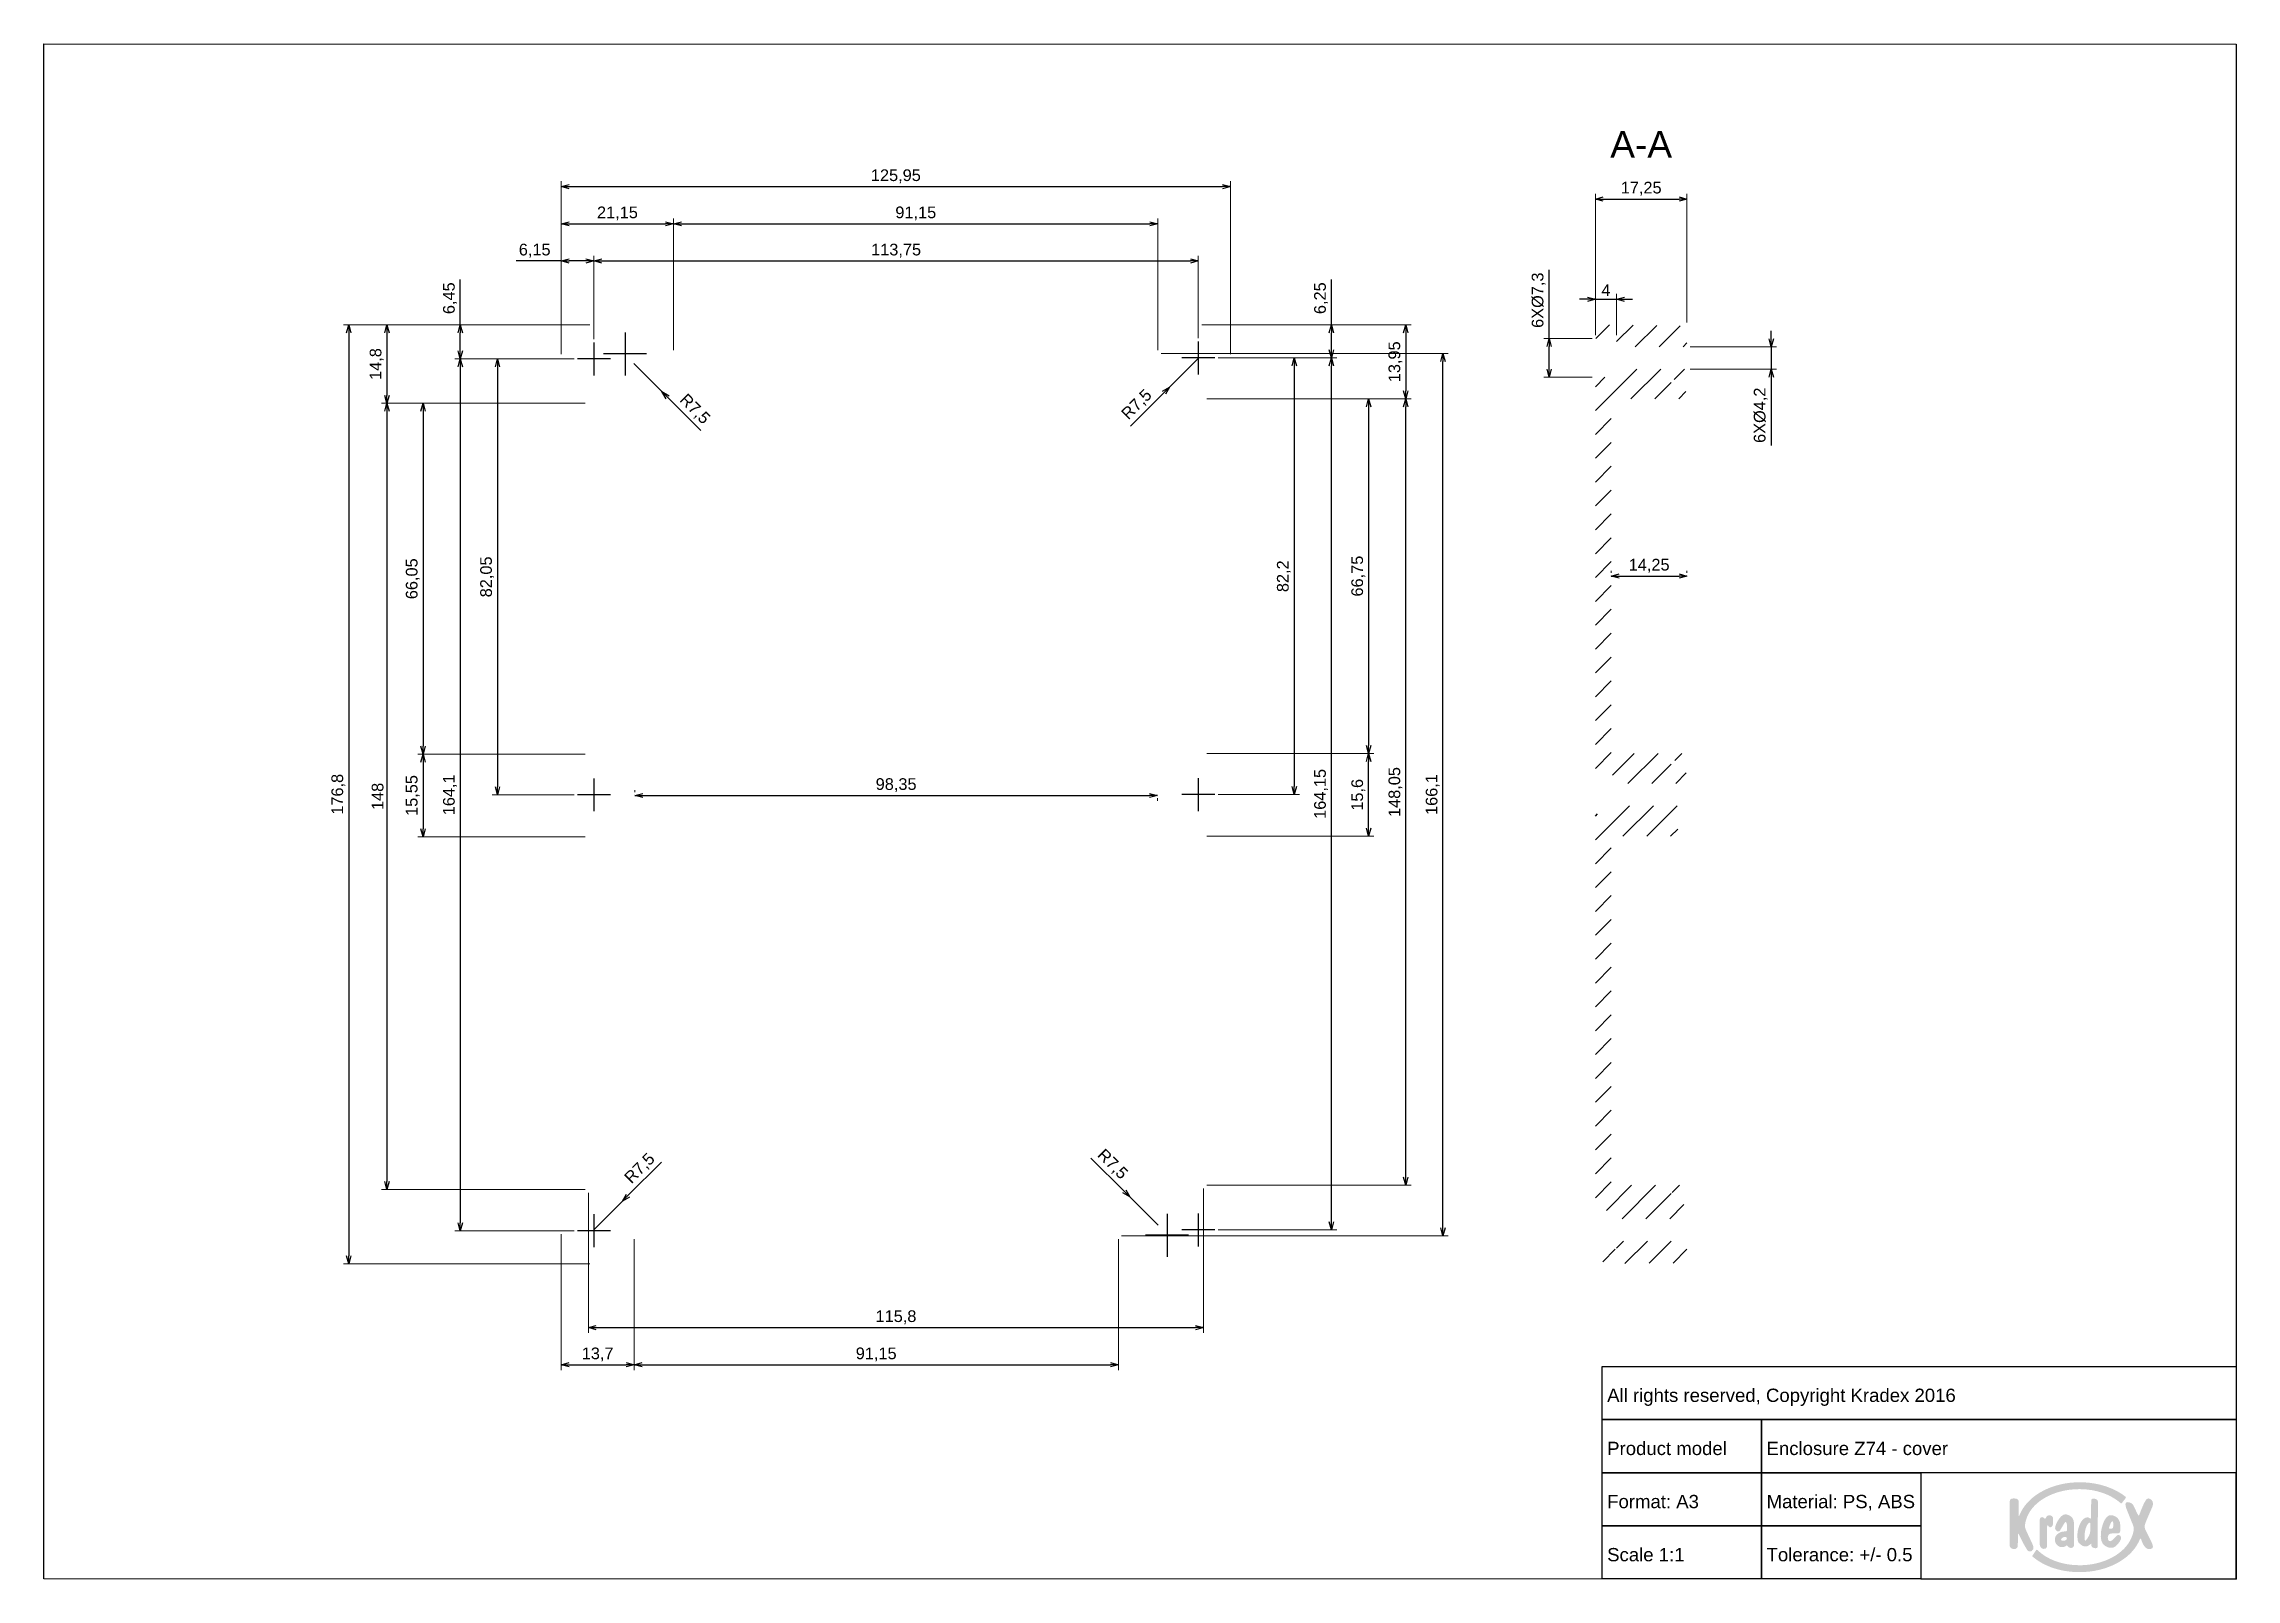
# Paper-space layout 'Cover' of a CAD drawing. Header units: millimetres. Extents: x 0 to 413, y 0 to 289.
import ezdxf

# ---------------------------------------------------------------- set-up
doc = ezdxf.new("R2010")
doc.units = ezdxf.units.MM
doc.linetypes.add('ACAD_ISO10W100', pattern=[18, 12, -3, 0, -3])
for name, color, linetype, lineweight in [('MD_Annotation', 7, 'Continuous', 25), ('MD_Axes', 7, 'ACAD_ISO10W100', 25), ('MD_Hatching', 7, 'Continuous', 25)]:
    doc.layers.add(name, color=color, linetype=linetype, lineweight=lineweight)
doc.layers.add('Tabelka', color=7, linetype='Continuous')
doc.styles.get("Standard").update_dxf_attribs({"font": 'arial.ttf'})
doc.dimstyles.new('ISO-25', dxfattribs={"dimtxt": 2.2, "dimasz": 1.5, "dimexe": 1, "dimexo": 0.625, "dimtad": 1, "dimrnd": 0.05, "dimtxsty": 'Standard', "dimblk": 'OPEN30', "dimcen": 2.5, "dimadec": 0, "dimazin": 0, "dimtfac": 1, "dimtmove": 0, "dimatfit": 3, "dimfxl": 0, "dimlwe": 18, "dimarcsym": 0})

psp = doc.layouts.new('Cover')

# ---------------------------------------------------------------- texts
at = {"insert": (293.5281994172371, 40.47676566576843), "char_height": 2.5, "attachment_point": 1}
psp.add_mtext_dynamic_manual_height_columns('\\P All rights reserved, Copyright Kradex 2016', width=119.9999995773414, gutter_width=12.5, heights=[0], dxfattribs=at)
at = {"layer": 'MD_Annotation', "color": 7, "insert": (300.8960490251657, 268.0335672388956), "char_height": 5, "width": 14.1643929058663, "attachment_point": 8}
psp.add_mtext('A-A', dxfattribs=at)
at = {"layer": 'Tabelka', "char_height": 2.5, "attachment_point": 1}
for s, width, heights, insert in [('{\\W7.7293;  }\\P Product model', 30, [9.962163699506714], (293.5281996285664, 30.47676547402159)), ('\\P Enclosure Z74 - cover ', 90, [7.411891768985903], (323.5281996285664, 30.47676554106562)), ('\\P Format: A3', 30, [0], (293.5281992059079, 20.47676554106562)), ('\\P Material: PS, ABS', 29.99999957734144, [0], (323.5281996285664, 20.47676554106562)), ('\\P Scale 1:1', 29.99999978867072, [0], (293.5281992059079, 10.47676567515367)), ('\\P Tolerance: +/- 0.5', 29.99999978867072, [0], (323.5281992059079, 10.47676560810964))]:
    psp.add_mtext_dynamic_manual_height_columns(s, width=width, gutter_width=12.5, heights=heights, dxfattribs=dict(at, insert=insert))

# ---------------------------------------------------------------- blocks, each defined once
blk = doc.blocks.new('_Open30')
at = {"color": 0, "linetype": 'ByBlock', "lineweight": -2}
for p, q in [((-1, 0.26794919), (0, 0)), ((0, 0), (-1, -0.26794919)), ((0, 0), (-1, 0))]:
    blk.add_line(p, q, dxfattribs=at)
blk = doc.blocks.new('*D17')
at = {"layer": 'Defpoints', "color": 0}
for p in [(223.597646824712, 262.5861686000072), (97.64764682471129, 230.3930125557628), (223.597646824712, 230.3930125557628)]:
    blk.add_point(p, dxfattribs=at)
at = {"layer": 'MD_Annotation', "color": 0, "lineweight": 18}
for p, q in [((97.64764682471129, 231.0180125557628), (97.64764682471129, 263.5861686000072)), ((223.597646824712, 231.0180125557628), (223.597646824712, 263.5861686000072))]:
    blk.add_line(p, q, dxfattribs=at)
at = {"layer": 'MD_Annotation', "color": 0, "lineweight": -2}
blk.add_line((99.14764682471129, 262.5861686000072), (222.097646824712, 262.5861686000072), dxfattribs=at)
at = {"layer": 'MD_Annotation', "color": 0, "lineweight": -2, "xscale": 1.5, "yscale": 1.5, "zscale": 1.5, "rotation": 180}
blk.add_blockref('_Open30', (97.64764682471129, 262.5861686000072), dxfattribs=at)
at = {"layer": 'MD_Annotation', "color": 0, "lineweight": -2, "xscale": 1.5, "yscale": 1.5, "zscale": 1.5}
blk.add_blockref('_Open30', (223.597646824712, 262.5861686000072), dxfattribs=at)
at = {"layer": 'MD_Annotation', "color": 0, "insert": (160.6226468247117, 264.5332695549868), "char_height": 2.2, "attachment_point": 5}
blk.add_mtext('125,95', dxfattribs=at)
blk = doc.blocks.new('*D18')
at = {"layer": 'Defpoints', "color": 0}
for p in [(103.647646824712, 236.5837108386438), (57.64764682471127, 59.80079150410452), (103.6476468247113, 59.80079150410451)]:
    blk.add_point(p, dxfattribs=at)
at = {"layer": 'MD_Annotation', "color": 0, "lineweight": 18}
for p, q in [((103.022646824712, 236.5837108386438), (56.64764682471131, 236.5837108386438)), ((103.0226468247113, 59.80079150410451), (56.64764682471127, 59.80079150410452))]:
    blk.add_line(p, q, dxfattribs=at)
at = {"layer": 'MD_Annotation', "color": 0, "lineweight": -2}
blk.add_line((57.64764682471131, 235.0837108386438), (57.64764682471127, 61.30079150410452), dxfattribs=at)
at = {"layer": 'MD_Annotation', "color": 0, "lineweight": -2, "xscale": 1.5, "yscale": 1.5, "zscale": 1.5}
for p, rotation in [((57.64764682471131, 236.5837108386438), 90), ((57.64764682471127, 59.80079150410452), 270)]:
    blk.add_blockref('_Open30', p, dxfattribs=dict(at, rotation=rotation))
at = {"layer": 'MD_Annotation', "color": 0, "insert": (55.70054586973173, 148.1922511713742), "char_height": 2.2, "attachment_point": 5, "rotation": 90}
blk.add_mtext('176,8', dxfattribs=at)
blk = doc.blocks.new('*D19')
at = {"layer": 'Defpoints', "color": 0}
for p in [(309.5210490251657, 260.2466372186062), (309.5210490251657, 236.3934669751177), (292.2710490251657, 234.9934669751163)]:
    blk.add_point(p, dxfattribs=at)
at = {"layer": 'MD_Annotation', "color": 0, "lineweight": 18}
for p, q in [((292.2710490251657, 235.6184669751163), (292.2710490251657, 261.2466372186062)), ((309.5210490251657, 237.0184669751177), (309.5210490251657, 261.2466372186062))]:
    blk.add_line(p, q, dxfattribs=at)
at = {"layer": 'MD_Annotation', "color": 0, "lineweight": -2}
blk.add_line((293.7710490251657, 260.2466372186062), (308.0210490251657, 260.2466372186062), dxfattribs=at)
at = {"layer": 'MD_Annotation', "color": 0, "lineweight": -2, "xscale": 1.5, "yscale": 1.5, "zscale": 1.5, "rotation": 180}
blk.add_blockref('_Open30', (292.2710490251657, 260.2466372186062), dxfattribs=at)
at = {"layer": 'MD_Annotation', "color": 0, "lineweight": -2, "xscale": 1.5, "yscale": 1.5, "zscale": 1.5}
blk.add_blockref('_Open30', (309.5210490251657, 260.2466372186062), dxfattribs=at)
at = {"layer": 'MD_Annotation', "color": 0, "insert": (300.8960490251657, 262.1937381735858), "char_height": 2.2, "attachment_point": 5}
blk.add_mtext('17,25', dxfattribs=at)
blk = doc.blocks.new('*D20')
at = {"layer": 'Defpoints', "color": 0}
for p in [(103.7976468247109, 248.5861686000072), (103.7976468247109, 233.2434669751157), (97.64764682471129, 230.3930125557628)]:
    blk.add_point(p, dxfattribs=at)
at = {"layer": 'MD_Annotation', "color": 0, "lineweight": -2}
for p, q in [((97.64764682471129, 248.5861686000072), (89.15453631993638, 248.5861686000072)), ((102.2976468247109, 248.5861686000072), (99.14764682471129, 248.5861686000072))]:
    blk.add_line(p, q, dxfattribs=at)
at = {"layer": 'MD_Annotation', "color": 0, "lineweight": 18}
for p, q in [((97.64764682471129, 231.0180125557628), (97.64764682471129, 249.5861686000072)), ((103.7976468247109, 233.8684669751157), (103.7976468247109, 249.5861686000072))]:
    blk.add_line(p, q, dxfattribs=at)
at = {"layer": 'MD_Annotation', "color": 0, "lineweight": -2, "xscale": 1.5, "yscale": 1.5, "zscale": 1.5, "rotation": 180}
blk.add_blockref('_Open30', (97.64764682471129, 248.5861686000072), dxfattribs=at)
at = {"layer": 'MD_Annotation', "color": 0, "lineweight": -2, "xscale": 1.5, "yscale": 1.5, "zscale": 1.5}
blk.add_blockref('_Open30', (103.7976468247109, 248.5861686000072), dxfattribs=at)
at = {"layer": 'MD_Annotation', "color": 0, "insert": (92.65109157232384, 250.5332695549868), "char_height": 2.2, "attachment_point": 5}
blk.add_mtext('6,15', dxfattribs=at)
blk = doc.blocks.new('*D21')
at = {"layer": 'Defpoints', "color": 0}
for p in [(217.54764682471, 248.5861686000072), (103.7976468247109, 233.2434669751157), (217.54764682471, 233.4434669751146)]:
    blk.add_point(p, dxfattribs=at)
at = {"layer": 'MD_Annotation', "color": 0, "lineweight": 18}
for p, q in [((103.7976468247109, 233.8684669751157), (103.7976468247109, 249.5861686000072)), ((217.54764682471, 234.0684669751146), (217.54764682471, 249.5861686000072))]:
    blk.add_line(p, q, dxfattribs=at)
at = {"layer": 'MD_Annotation', "color": 0, "lineweight": -2}
blk.add_line((105.2976468247109, 248.5861686000072), (216.04764682471, 248.5861686000072), dxfattribs=at)
at = {"layer": 'MD_Annotation', "color": 0, "lineweight": -2, "xscale": 1.5, "yscale": 1.5, "zscale": 1.5, "rotation": 180}
blk.add_blockref('_Open30', (103.7976468247109, 248.5861686000072), dxfattribs=at)
at = {"layer": 'MD_Annotation', "color": 0, "lineweight": -2, "xscale": 1.5, "yscale": 1.5, "zscale": 1.5}
blk.add_blockref('_Open30', (217.54764682471, 248.5861686000072), dxfattribs=at)
at = {"layer": 'MD_Annotation', "color": 0, "insert": (160.6726468247105, 250.5332695549868), "char_height": 2.2, "attachment_point": 5}
blk.add_mtext('113,75', dxfattribs=at)
blk = doc.blocks.new('*D22')
at = {"layer": 'Defpoints', "color": 0}
for p in [(103.6476468247113, 236.5837108386433), (78.64764682471129, 230.1434669751171), (100.6976468247124, 230.1434669751171)]:
    blk.add_point(p, dxfattribs=at)
at = {"layer": 'MD_Annotation', "color": 0, "lineweight": -2}
for p, q in [((78.64764682471129, 236.5837108386433), (78.64764682471129, 245.0768213434182)), ((78.64764682471129, 231.6434669751171), (78.64764682471129, 235.0837108386433))]:
    blk.add_line(p, q, dxfattribs=at)
at = {"layer": 'MD_Annotation', "color": 0, "lineweight": 18}
for p, q in [((103.0226468247113, 236.5837108386433), (77.64764682471129, 236.5837108386433)), ((100.0726468247124, 230.1434669751171), (77.64764682471129, 230.1434669751171))]:
    blk.add_line(p, q, dxfattribs=at)
at = {"layer": 'MD_Annotation', "color": 0, "lineweight": -2, "xscale": 1.5, "yscale": 1.5, "zscale": 1.5}
for p, rotation in [((78.64764682471129, 236.5837108386433), 90), ((78.64764682471129, 230.1434669751171), 270)]:
    blk.add_blockref('_Open30', p, dxfattribs=dict(at, rotation=rotation))
at = {"layer": 'MD_Annotation', "color": 0, "insert": (76.70054586973171, 241.5802660910308), "char_height": 2.2, "attachment_point": 5, "rotation": 90}
blk.add_mtext('6,45', dxfattribs=at)
blk = doc.blocks.new('*D23')
at = {"layer": 'Defpoints', "color": 0}
for p in [(100.6976468247124, 230.1434669751171), (85.64764682471127, 148.093466975116), (100.6976468247115, 148.093466975116)]:
    blk.add_point(p, dxfattribs=at)
at = {"layer": 'MD_Annotation', "color": 0, "lineweight": 18}
for p, q in [((100.0726468247124, 230.1434669751171), (84.6476468247113, 230.1434669751171)), ((100.0726468247115, 148.093466975116), (84.64764682471127, 148.093466975116))]:
    blk.add_line(p, q, dxfattribs=at)
at = {"layer": 'MD_Annotation', "color": 0, "lineweight": -2}
blk.add_line((85.6476468247113, 228.6434669751171), (85.64764682471127, 149.593466975116), dxfattribs=at)
at = {"layer": 'MD_Annotation', "color": 0, "lineweight": -2, "xscale": 1.5, "yscale": 1.5, "zscale": 1.5}
for p, rotation in [((85.6476468247113, 230.1434669751171), 90), ((85.64764682471127, 148.093466975116), 270)]:
    blk.add_blockref('_Open30', p, dxfattribs=dict(at, rotation=rotation))
at = {"layer": 'MD_Annotation', "color": 0, "insert": (83.70054586973173, 189.1184669751166), "char_height": 2.2, "attachment_point": 5, "rotation": 90}
blk.add_mtext('82,05', dxfattribs=at)
blk = doc.blocks.new('*D24')
at = {"layer": 'Defpoints', "color": 0}
for p in [(100.6976468247124, 230.1434669751171), (78.64764682471127, 66.0434669751168), (100.6976468247115, 66.04346697511679)]:
    blk.add_point(p, dxfattribs=at)
at = {"layer": 'MD_Annotation', "color": 0, "lineweight": 18}
for p, q in [((100.0726468247124, 230.1434669751171), (77.64764682471132, 230.1434669751171)), ((100.0726468247115, 66.04346697511679), (77.64764682471127, 66.0434669751168))]:
    blk.add_line(p, q, dxfattribs=at)
at = {"layer": 'MD_Annotation', "color": 0, "lineweight": -2}
blk.add_line((78.64764682471132, 228.6434669751171), (78.64764682471127, 67.5434669751168), dxfattribs=at)
at = {"layer": 'MD_Annotation', "color": 0, "lineweight": -2, "xscale": 1.5, "yscale": 1.5, "zscale": 1.5}
for p, rotation in [((78.64764682471132, 230.1434669751171), 90), ((78.64764682471127, 66.0434669751168), 270)]:
    blk.add_blockref('_Open30', p, dxfattribs=dict(at, rotation=rotation))
at = {"layer": 'MD_Annotation', "color": 0, "insert": (76.70054586973174, 148.093466975117), "char_height": 2.2, "attachment_point": 5, "rotation": 90}
blk.add_mtext('164,1', dxfattribs=at)
blk = doc.blocks.new('*D25')
at = {"layer": 'Defpoints', "color": 0}
for p in [(220.6476468247104, 230.3434669751161), (220.6476468247104, 148.1434669751171), (235.5976468247121, 148.1434669751171)]:
    blk.add_point(p, dxfattribs=at)
at = {"layer": 'MD_Annotation', "color": 0, "lineweight": 18}
for p, q in [((221.2726468247104, 230.3434669751161), (236.5976468247121, 230.3434669751161)), ((221.2726468247104, 148.1434669751171), (236.5976468247121, 148.1434669751171))]:
    blk.add_line(p, q, dxfattribs=at)
at = {"layer": 'MD_Annotation', "color": 0, "lineweight": -2}
blk.add_line((235.5976468247121, 228.8434669751161), (235.5976468247121, 149.6434669751171), dxfattribs=at)
at = {"layer": 'MD_Annotation', "color": 0, "lineweight": -2, "xscale": 1.5, "yscale": 1.5, "zscale": 1.5}
for p, rotation in [((235.5976468247121, 230.3434669751161), 90), ((235.5976468247121, 148.1434669751171), 270)]:
    blk.add_blockref('_Open30', p, dxfattribs=dict(at, rotation=rotation))
at = {"layer": 'MD_Annotation', "color": 0, "insert": (233.6505458697325, 189.2434669751166), "char_height": 2.2, "attachment_point": 5, "rotation": 90}
blk.add_mtext('82,2', dxfattribs=at)
blk = doc.blocks.new('*D26')
at = {"layer": 'Defpoints', "color": 0}
for p in [(220.6476468247104, 230.3434669751161), (242.597646824712, 230.3434669751161), (220.6476468247104, 66.19346697511642)]:
    blk.add_point(p, dxfattribs=at)
at = {"layer": 'MD_Annotation', "color": 0, "lineweight": 18}
for p, q in [((221.2726468247104, 230.3434669751161), (243.597646824712, 230.3434669751161)), ((221.2726468247104, 66.19346697511642), (243.597646824712, 66.19346697511641))]:
    blk.add_line(p, q, dxfattribs=at)
at = {"layer": 'MD_Annotation', "color": 0, "lineweight": -2}
blk.add_line((242.597646824712, 67.69346697511641), (242.597646824712, 228.8434669751161), dxfattribs=at)
at = {"layer": 'MD_Annotation', "color": 0, "lineweight": -2, "xscale": 1.5, "yscale": 1.5, "zscale": 1.5}
for p, rotation in [((242.597646824712, 230.3434669751161), 90), ((242.597646824712, 66.19346697511641), 270)]:
    blk.add_blockref('_Open30', p, dxfattribs=dict(at, rotation=rotation))
at = {"layer": 'MD_Annotation', "color": 0, "insert": (240.6505458697324, 148.2684669751163), "char_height": 2.2, "attachment_point": 5, "rotation": 90}
blk.add_mtext('164,15', dxfattribs=at)
blk = doc.blocks.new('*D27')
at = {"layer": 'Defpoints', "color": 0}
for p in [(217.597646824712, 236.5861686000073), (220.6476468247104, 230.3434669751161), (242.597646824712, 230.3434669751161)]:
    blk.add_point(p, dxfattribs=at)
at = {"layer": 'MD_Annotation', "color": 0, "lineweight": -2}
for p, q in [((242.597646824712, 236.5861686000073), (242.597646824712, 245.0792791047822)), ((242.597646824712, 231.8434669751161), (242.597646824712, 235.0861686000073))]:
    blk.add_line(p, q, dxfattribs=at)
at = {"layer": 'MD_Annotation', "color": 0, "lineweight": 18}
for p, q in [((218.222646824712, 236.5861686000073), (243.597646824712, 236.5861686000073)), ((221.2726468247104, 230.3434669751161), (243.597646824712, 230.3434669751161))]:
    blk.add_line(p, q, dxfattribs=at)
at = {"layer": 'MD_Annotation', "color": 0, "lineweight": -2, "xscale": 1.5, "yscale": 1.5, "zscale": 1.5}
for p, rotation in [((242.597646824712, 236.5861686000073), 90), ((242.597646824712, 230.3434669751161), 270)]:
    blk.add_blockref('_Open30', p, dxfattribs=dict(at, rotation=rotation))
at = {"layer": 'MD_Annotation', "color": 0, "insert": (240.6505458697325, 241.5827238523948), "char_height": 2.2, "attachment_point": 5, "rotation": 90}
blk.add_mtext('6,25', dxfattribs=at)
blk = doc.blocks.new('*D28')
at = {"layer": 'Defpoints', "color": 0}
for p in [(283.579782085948, 233.9934669751162), (292.2710490251657, 233.9934669751162), (292.2710490251657, 226.693466975117)]:
    blk.add_point(p, dxfattribs=at)
at = {"layer": 'MD_Annotation', "color": 0, "lineweight": -2}
for p, q in [((283.579782085948, 233.9934669751162), (283.579782085948, 246.910588393943)), ((283.579782085948, 228.193466975117), (283.579782085948, 232.4934669751162))]:
    blk.add_line(p, q, dxfattribs=at)
at = {"layer": 'MD_Annotation', "color": 0, "lineweight": 18}
for p, q in [((291.6460490251657, 233.9934669751162), (282.579782085948, 233.9934669751162)), ((291.6460490251657, 226.693466975117), (282.579782085948, 226.693466975117))]:
    blk.add_line(p, q, dxfattribs=at)
at = {"layer": 'MD_Annotation', "color": 0, "lineweight": -2, "xscale": 1.5, "yscale": 1.5, "zscale": 1.5}
for p, rotation in [((283.579782085948, 233.9934669751162), 90), ((283.579782085948, 226.693466975117), 270)]:
    blk.add_blockref('_Open30', p, dxfattribs=dict(at, rotation=rotation))
at = {"layer": 'MD_Annotation', "color": 0, "insert": (281.5966647598906, 241.2020276845296), "char_height": 2.2, "attachment_point": 5, "rotation": 90}
blk.add_mtext('6X%%C7,3', dxfattribs=at)
blk = doc.blocks.new('*D29')
at = {"layer": 'Defpoints', "color": 0}
for p in [(309.5210490251657, 232.443466975117), (309.5210490251657, 228.2434669751163), (325.3815855870071, 228.2434669751162)]:
    blk.add_point(p, dxfattribs=at)
at = {"layer": 'MD_Annotation', "color": 0, "lineweight": -2}
for p, q in [((325.3815855870071, 233.943466975117), (325.3815855870071, 235.443466975117)), ((325.3815855870071, 232.443466975117), (325.3815855870071, 228.2434669751162)), ((325.3815855870071, 226.7434669751162), (325.3815855870071, 213.8488557882131))]:
    blk.add_line(p, q, dxfattribs=at)
at = {"layer": 'MD_Annotation', "color": 0, "lineweight": 18}
for p, q in [((310.1460490251657, 232.443466975117), (326.3815855870071, 232.443466975117)), ((310.1460490251657, 228.2434669751163), (326.3815855870071, 228.2434669751162))]:
    blk.add_line(p, q, dxfattribs=at)
at = {"layer": 'MD_Annotation', "color": 0, "lineweight": -2, "xscale": 1.5, "yscale": 1.5, "zscale": 1.5}
for p, rotation in [((325.3815855870071, 232.443466975117), 270), ((325.3815855870071, 228.2434669751162), 90)]:
    blk.add_blockref('_Open30', p, dxfattribs=dict(at, rotation=rotation))
at = {"layer": 'MD_Annotation', "color": 0, "insert": (323.3984682609497, 219.5461613816647), "char_height": 2.2, "attachment_point": 5, "rotation": 90}
blk.add_mtext('6X%%C4,2', dxfattribs=at)
blk = doc.blocks.new('*D30')
at = {"layer": 'Defpoints', "color": 0}
for p in [(296.2710490251657, 241.3809900138213), (292.2710490251657, 233.9934669751163), (296.2710490251657, 233.9934669751163)]:
    blk.add_point(p, dxfattribs=at)
at = {"layer": 'MD_Annotation', "color": 0, "lineweight": -2}
for p, q in [((290.7710490251657, 241.3809900138213), (289.2710490251657, 241.3809900138213)), ((292.2710490251657, 241.3809900138213), (296.2710490251657, 241.3809900138213)), ((297.7710490251657, 241.3809900138213), (299.2710490251657, 241.3809900138213))]:
    blk.add_line(p, q, dxfattribs=at)
at = {"layer": 'MD_Annotation', "color": 0, "lineweight": 18}
for p, q in [((292.2710490251657, 234.6184669751163), (292.2710490251657, 242.3809900138213)), ((296.2710490251657, 234.6184669751163), (296.2710490251657, 242.3809900138213))]:
    blk.add_line(p, q, dxfattribs=at)
at = {"layer": 'MD_Annotation', "color": 0, "lineweight": -2, "xscale": 1.5, "yscale": 1.5, "zscale": 1.5}
blk.add_blockref('_Open30', (292.2710490251657, 241.3809900138213), dxfattribs=at)
at = {"layer": 'MD_Annotation', "color": 0, "lineweight": -2, "xscale": 1.5, "yscale": 1.5, "zscale": 1.5, "rotation": 180}
blk.add_blockref('_Open30', (296.2710490251657, 241.3809900138213), dxfattribs=at)
at = {"layer": 'MD_Annotation', "color": 0, "insert": (294.2710490251657, 243.1059900138213), "char_height": 2.2, "attachment_point": 5}
blk.add_mtext('4', dxfattribs=at)
blk = doc.blocks.new('*D31')
at = {"layer": 'Defpoints', "color": 0}
for p in [(118.7976468247109, 255.5861686000072), (118.7976468247109, 231.1934669751164), (97.6476760989283, 230.6053199425961)]:
    blk.add_point(p, dxfattribs=at)
at = {"layer": 'MD_Annotation', "color": 0, "lineweight": 18}
for p, q in [((97.6476760989283, 231.2303199425961), (97.6476760989283, 256.5861686000072)), ((118.7976468247109, 231.8184669751164), (118.7976468247109, 256.5861686000072))]:
    blk.add_line(p, q, dxfattribs=at)
at = {"layer": 'MD_Annotation', "color": 0, "lineweight": -2}
blk.add_line((99.1476760989283, 255.5861686000072), (117.2976468247109, 255.5861686000072), dxfattribs=at)
at = {"layer": 'MD_Annotation', "color": 0, "lineweight": -2, "xscale": 1.5, "yscale": 1.5, "zscale": 1.5, "rotation": 180}
blk.add_blockref('_Open30', (97.6476760989283, 255.5861686000072), dxfattribs=at)
at = {"layer": 'MD_Annotation', "color": 0, "lineweight": -2, "xscale": 1.5, "yscale": 1.5, "zscale": 1.5}
blk.add_blockref('_Open30', (118.7976468247109, 255.5861686000072), dxfattribs=at)
at = {"layer": 'MD_Annotation', "color": 0, "insert": (108.2226614618196, 257.5332695549868), "char_height": 2.2, "attachment_point": 5}
blk.add_mtext('21,15', dxfattribs=at)
blk = doc.blocks.new('*D32')
at = {"layer": 'Defpoints', "color": 0}
for p in [(209.9476468247124, 255.5861686000072), (118.7976468247109, 231.1934669751164), (209.9476468247124, 231.1934669751164)]:
    blk.add_point(p, dxfattribs=at)
at = {"layer": 'MD_Annotation', "color": 0, "lineweight": 18}
for p, q in [((118.7976468247109, 231.8184669751164), (118.7976468247109, 256.5861686000072)), ((209.9476468247124, 231.8184669751164), (209.9476468247124, 256.5861686000072))]:
    blk.add_line(p, q, dxfattribs=at)
at = {"layer": 'MD_Annotation', "color": 0, "lineweight": -2}
blk.add_line((120.2976468247109, 255.5861686000072), (208.4476468247124, 255.5861686000072), dxfattribs=at)
at = {"layer": 'MD_Annotation', "color": 0, "lineweight": -2, "xscale": 1.5, "yscale": 1.5, "zscale": 1.5, "rotation": 180}
blk.add_blockref('_Open30', (118.7976468247109, 255.5861686000072), dxfattribs=at)
at = {"layer": 'MD_Annotation', "color": 0, "lineweight": -2, "xscale": 1.5, "yscale": 1.5, "zscale": 1.5}
blk.add_blockref('_Open30', (209.9476468247124, 255.5861686000072), dxfattribs=at)
at = {"layer": 'MD_Annotation', "color": 0, "insert": (164.3726468247116, 257.5332695549868), "char_height": 2.2, "attachment_point": 5}
blk.add_mtext('91,15', dxfattribs=at)
blk = doc.blocks.new('*D33')
at = {"layer": 'Defpoints', "color": 0}
for p in [(103.6476468247113, 236.5837108386433), (64.84860871721132, 221.7934669751168), (102.7476468247117, 221.7934669751168)]:
    blk.add_point(p, dxfattribs=at)
at = {"layer": 'MD_Annotation', "color": 0, "lineweight": 18}
for p, q in [((103.0226468247113, 236.5837108386433), (63.84860871721133, 236.5837108386433)), ((102.1226468247117, 221.7934669751168), (63.84860871721133, 221.7934669751168))]:
    blk.add_line(p, q, dxfattribs=at)
at = {"layer": 'MD_Annotation', "color": 0, "lineweight": -2}
blk.add_line((64.84860871721133, 235.0837108386433), (64.84860871721132, 223.2934669751168), dxfattribs=at)
at = {"layer": 'MD_Annotation', "color": 0, "lineweight": -2, "xscale": 1.5, "yscale": 1.5, "zscale": 1.5}
for p, rotation in [((64.84860871721133, 236.5837108386433), 90), ((64.84860871721132, 221.7934669751168), 270)]:
    blk.add_blockref('_Open30', p, dxfattribs=dict(at, rotation=rotation))
at = {"layer": 'MD_Annotation', "color": 0, "insert": (62.90150776223176, 229.1885889068801), "char_height": 2.2, "attachment_point": 5, "rotation": 90}
blk.add_mtext('14,8', dxfattribs=at)
blk = doc.blocks.new('*D34')
at = {"layer": 'Defpoints', "color": 0}
for p in [(102.7476468247117, 221.7934669751168), (71.64764682471126, 155.7434669751157), (102.7476468247117, 155.7434669751157)]:
    blk.add_point(p, dxfattribs=at)
at = {"layer": 'MD_Annotation', "color": 0, "lineweight": 18}
for p, q in [((102.1226468247117, 221.7934669751168), (70.64764682471127, 221.7934669751168)), ((102.1226468247117, 155.7434669751157), (70.64764682471126, 155.7434669751157))]:
    blk.add_line(p, q, dxfattribs=at)
at = {"layer": 'MD_Annotation', "color": 0, "lineweight": -2}
blk.add_line((71.64764682471127, 220.2934669751168), (71.64764682471126, 157.2434669751157), dxfattribs=at)
at = {"layer": 'MD_Annotation', "color": 0, "lineweight": -2, "xscale": 1.5, "yscale": 1.5, "zscale": 1.5}
for p, rotation in [((71.64764682471127, 221.7934669751168), 90), ((71.64764682471126, 155.7434669751157), 270)]:
    blk.add_blockref('_Open30', p, dxfattribs=dict(at, rotation=rotation))
at = {"layer": 'MD_Annotation', "color": 0, "insert": (69.70054586973171, 188.7684669751163), "char_height": 2.2, "attachment_point": 5, "rotation": 90}
blk.add_mtext('66,05', dxfattribs=at)
blk = doc.blocks.new('*D35')
at = {"layer": 'Defpoints', "color": 0}
for p in [(102.7476468247117, 155.7434669751157), (71.64764682471126, 140.1934669751164), (102.7476468247117, 140.1934669751164)]:
    blk.add_point(p, dxfattribs=at)
at = {"layer": 'MD_Annotation', "color": 0, "lineweight": 18}
for p, q in [((102.1226468247117, 155.7434669751157), (70.64764682471126, 155.7434669751157)), ((102.1226468247117, 140.1934669751164), (70.64764682471126, 140.1934669751164))]:
    blk.add_line(p, q, dxfattribs=at)
at = {"layer": 'MD_Annotation', "color": 0, "lineweight": -2}
blk.add_line((71.64764682471126, 154.2434669751157), (71.64764682471126, 141.6934669751164), dxfattribs=at)
at = {"layer": 'MD_Annotation', "color": 0, "lineweight": -2, "xscale": 1.5, "yscale": 1.5, "zscale": 1.5}
for p, rotation in [((71.64764682471126, 155.7434669751157), 90), ((71.64764682471126, 140.1934669751164), 270)]:
    blk.add_blockref('_Open30', p, dxfattribs=dict(at, rotation=rotation))
at = {"layer": 'MD_Annotation', "color": 0, "insert": (69.70054586973171, 147.9684669751161), "char_height": 2.2, "attachment_point": 5, "rotation": 90}
blk.add_mtext('15,55', dxfattribs=at)
blk = doc.blocks.new('*D36')
at = {"layer": 'Defpoints', "color": 0}
for p in [(102.7476468247117, 221.7934669751168), (64.84860871721129, 73.79346697511679), (102.7476468247117, 73.79346697511677)]:
    blk.add_point(p, dxfattribs=at)
at = {"layer": 'MD_Annotation', "color": 0, "lineweight": 18}
for p, q in [((102.1226468247117, 221.7934669751168), (63.84860871721133, 221.7934669751168)), ((102.1226468247117, 73.79346697511677), (63.84860871721129, 73.79346697511679))]:
    blk.add_line(p, q, dxfattribs=at)
at = {"layer": 'MD_Annotation', "color": 0, "lineweight": -2}
blk.add_line((64.84860871721132, 220.2934669751168), (64.84860871721129, 75.29346697511679), dxfattribs=at)
at = {"layer": 'MD_Annotation', "color": 0, "lineweight": -2, "xscale": 1.5, "yscale": 1.5, "zscale": 1.5}
for p, rotation in [((64.84860871721132, 221.7934669751168), 90), ((64.84860871721129, 73.79346697511679), 270)]:
    blk.add_blockref('_Open30', p, dxfattribs=dict(at, rotation=rotation))
at = {"layer": 'MD_Annotation', "color": 0, "insert": (63.10034814422356, 147.7934669751168), "char_height": 2.2, "attachment_point": 5, "rotation": 90}
blk.add_mtext('148', dxfattribs=at)
blk = doc.blocks.new('*D37')
at = {"layer": 'Defpoints', "color": 0}
for p in [(217.597646824712, 236.5861686000073), (218.5476468247109, 222.6434669751171), (256.597646824712, 222.6434669751171)]:
    blk.add_point(p, dxfattribs=at)
at = {"layer": 'MD_Annotation', "color": 0, "lineweight": 18}
for p, q in [((218.222646824712, 236.5861686000073), (257.597646824712, 236.5861686000073)), ((219.1726468247109, 222.6434669751171), (257.597646824712, 222.6434669751171))]:
    blk.add_line(p, q, dxfattribs=at)
at = {"layer": 'MD_Annotation', "color": 0, "lineweight": -2}
blk.add_line((256.597646824712, 235.0861686000073), (256.597646824712, 224.1434669751171), dxfattribs=at)
at = {"layer": 'MD_Annotation', "color": 0, "lineweight": -2, "xscale": 1.5, "yscale": 1.5, "zscale": 1.5}
for p, rotation in [((256.597646824712, 236.5861686000073), 90), ((256.597646824712, 222.6434669751171), 270)]:
    blk.add_blockref('_Open30', p, dxfattribs=dict(at, rotation=rotation))
at = {"layer": 'MD_Annotation', "color": 0, "insert": (254.6505458697324, 229.6148177875622), "char_height": 2.2, "attachment_point": 5, "rotation": 90}
blk.add_mtext('13,95', dxfattribs=at)
blk = doc.blocks.new('*D38')
at = {"layer": 'Defpoints', "color": 0}
for p in [(218.5476468247109, 222.6434669751171), (218.5476468247109, 155.8934669751171), (249.597646824712, 155.8934669751171)]:
    blk.add_point(p, dxfattribs=at)
at = {"layer": 'MD_Annotation', "color": 0, "lineweight": 18}
for p, q in [((219.1726468247109, 222.6434669751171), (250.597646824712, 222.6434669751171)), ((219.1726468247109, 155.8934669751171), (250.597646824712, 155.8934669751171))]:
    blk.add_line(p, q, dxfattribs=at)
at = {"layer": 'MD_Annotation', "color": 0, "lineweight": -2}
blk.add_line((249.597646824712, 221.1434669751171), (249.597646824712, 157.3934669751171), dxfattribs=at)
at = {"layer": 'MD_Annotation', "color": 0, "lineweight": -2, "xscale": 1.5, "yscale": 1.5, "zscale": 1.5}
for p, rotation in [((249.597646824712, 222.6434669751171), 90), ((249.597646824712, 155.8934669751171), 270)]:
    blk.add_blockref('_Open30', p, dxfattribs=dict(at, rotation=rotation))
at = {"layer": 'MD_Annotation', "color": 0, "insert": (247.6505458697324, 189.2684669751171), "char_height": 2.2, "attachment_point": 5, "rotation": 90}
blk.add_mtext('66,75', dxfattribs=at)
blk = doc.blocks.new('*D39')
at = {"layer": 'Defpoints', "color": 0}
for p in [(218.5476468247109, 155.8934669751171), (249.597646824712, 155.8934669751171), (218.5476468247109, 140.2934669751168)]:
    blk.add_point(p, dxfattribs=at)
at = {"layer": 'MD_Annotation', "color": 0, "lineweight": 18}
for p, q in [((219.1726468247109, 155.8934669751171), (250.597646824712, 155.8934669751171)), ((219.1726468247109, 140.2934669751168), (250.597646824712, 140.2934669751168))]:
    blk.add_line(p, q, dxfattribs=at)
at = {"layer": 'MD_Annotation', "color": 0, "lineweight": -2}
blk.add_line((249.597646824712, 141.7934669751168), (249.597646824712, 154.3934669751171), dxfattribs=at)
at = {"layer": 'MD_Annotation', "color": 0, "lineweight": -2, "xscale": 1.5, "yscale": 1.5, "zscale": 1.5}
for p, rotation in [((249.597646824712, 155.8934669751171), 90), ((249.597646824712, 140.2934669751168), 270)]:
    blk.add_blockref('_Open30', p, dxfattribs=dict(at, rotation=rotation))
at = {"layer": 'MD_Annotation', "color": 0, "insert": (247.6505458697324, 148.093466975117), "char_height": 2.2, "attachment_point": 5, "rotation": 90}
blk.add_mtext('15,6', dxfattribs=at)
blk = doc.blocks.new('*D40')
at = {"layer": 'Defpoints', "color": 0}
for p in [(218.5476468247109, 222.6434669751171), (256.597646824712, 222.6434669751171), (218.5476468247109, 74.59346697511604)]:
    blk.add_point(p, dxfattribs=at)
at = {"layer": 'MD_Annotation', "color": 0, "lineweight": 18}
for p, q in [((219.1726468247109, 222.6434669751171), (257.597646824712, 222.6434669751171)), ((219.1726468247109, 74.59346697511604), (257.5976468247119, 74.59346697511603))]:
    blk.add_line(p, q, dxfattribs=at)
at = {"layer": 'MD_Annotation', "color": 0, "lineweight": -2}
blk.add_line((256.5976468247119, 76.09346697511603), (256.597646824712, 221.1434669751171), dxfattribs=at)
at = {"layer": 'MD_Annotation', "color": 0, "lineweight": -2, "xscale": 1.5, "yscale": 1.5, "zscale": 1.5}
for p, rotation in [((256.597646824712, 222.6434669751171), 90), ((256.5976468247119, 74.59346697511603), 270)]:
    blk.add_blockref('_Open30', p, dxfattribs=dict(at, rotation=rotation))
at = {"layer": 'MD_Annotation', "color": 0, "insert": (254.6505458697324, 148.6184669751166), "char_height": 2.2, "attachment_point": 5, "rotation": 90}
blk.add_mtext('148,05', dxfattribs=at)
blk = doc.blocks.new('*D41')
at = {"layer": 'Defpoints', "color": 0}
for p in [(97.64764682471129, 65.99392139447004), (111.347646824712, 65.09346697511604), (111.347646824712, 40.8007915041045)]:
    blk.add_point(p, dxfattribs=at)
at = {"layer": 'MD_Annotation', "color": 0, "lineweight": 18}
for p, q in [((97.64764682471129, 65.36892139447004), (97.64764682471129, 39.8007915041045)), ((111.347646824712, 64.46846697511604), (111.347646824712, 39.8007915041045))]:
    blk.add_line(p, q, dxfattribs=at)
at = {"layer": 'MD_Annotation', "color": 0, "lineweight": -2}
blk.add_line((99.14764682471129, 40.8007915041045), (109.847646824712, 40.8007915041045), dxfattribs=at)
at = {"layer": 'MD_Annotation', "color": 0, "lineweight": -2, "xscale": 1.5, "yscale": 1.5, "zscale": 1.5, "rotation": 180}
blk.add_blockref('_Open30', (97.64764682471129, 40.8007915041045), dxfattribs=at)
at = {"layer": 'MD_Annotation', "color": 0, "lineweight": -2, "xscale": 1.5, "yscale": 1.5, "zscale": 1.5}
blk.add_blockref('_Open30', (111.347646824712, 40.8007915041045), dxfattribs=at)
at = {"layer": 'MD_Annotation', "color": 0, "insert": (104.4976468247117, 42.74789245908404), "char_height": 2.2, "attachment_point": 5}
blk.add_mtext('13,7', dxfattribs=at)
blk = doc.blocks.new('*D42')
at = {"layer": 'Defpoints', "color": 0}
for p in [(111.347646824712, 65.09346697511604), (202.4976468247116, 65.09346697511604), (202.4976468247116, 40.8007915041045)]:
    blk.add_point(p, dxfattribs=at)
at = {"layer": 'MD_Annotation', "color": 0, "lineweight": 18}
for p, q in [((111.347646824712, 64.46846697511604), (111.347646824712, 39.8007915041045)), ((202.4976468247116, 64.46846697511604), (202.4976468247116, 39.8007915041045))]:
    blk.add_line(p, q, dxfattribs=at)
at = {"layer": 'MD_Annotation', "color": 0, "lineweight": -2}
blk.add_line((112.847646824712, 40.8007915041045), (200.9976468247116, 40.8007915041045), dxfattribs=at)
at = {"layer": 'MD_Annotation', "color": 0, "lineweight": -2, "xscale": 1.5, "yscale": 1.5, "zscale": 1.5, "rotation": 180}
blk.add_blockref('_Open30', (111.347646824712, 40.8007915041045), dxfattribs=at)
at = {"layer": 'MD_Annotation', "color": 0, "lineweight": -2, "xscale": 1.5, "yscale": 1.5, "zscale": 1.5}
blk.add_blockref('_Open30', (202.4976468247116, 40.8007915041045), dxfattribs=at)
at = {"layer": 'MD_Annotation', "color": 0, "insert": (156.9226468247118, 42.74789245908404), "char_height": 2.2, "attachment_point": 5}
blk.add_mtext('91,15', dxfattribs=at)
blk = doc.blocks.new('*D43')
at = {"layer": 'Defpoints', "color": 0}
for p in [(218.5476468247109, 74.59346697511604), (102.7476468247117, 73.79346697511677), (218.5476468247109, 47.8007915041045)]:
    blk.add_point(p, dxfattribs=at)
at = {"layer": 'MD_Annotation', "color": 0, "lineweight": 18}
for p, q in [((102.7476468247117, 73.16846697511677), (102.7476468247117, 46.8007915041045)), ((218.5476468247109, 73.96846697511604), (218.5476468247109, 46.8007915041045))]:
    blk.add_line(p, q, dxfattribs=at)
at = {"layer": 'MD_Annotation', "color": 0, "lineweight": -2}
blk.add_line((104.2476468247117, 47.8007915041045), (217.0476468247109, 47.8007915041045), dxfattribs=at)
at = {"layer": 'MD_Annotation', "color": 0, "lineweight": -2, "xscale": 1.5, "yscale": 1.5, "zscale": 1.5, "rotation": 180}
blk.add_blockref('_Open30', (102.7476468247117, 47.8007915041045), dxfattribs=at)
at = {"layer": 'MD_Annotation', "color": 0, "lineweight": -2, "xscale": 1.5, "yscale": 1.5, "zscale": 1.5}
blk.add_blockref('_Open30', (218.5476468247109, 47.8007915041045), dxfattribs=at)
at = {"layer": 'MD_Annotation', "color": 0, "insert": (160.6476468247113, 49.74789245908404), "char_height": 2.2, "attachment_point": 5}
blk.add_mtext('115,8', dxfattribs=at)
blk = doc.blocks.new('*D44')
at = {"layer": 'Defpoints', "color": 0}
for p in [(209.9476468247124, 231.1934669751164), (263.597646824712, 231.1934669751164), (202.4976468247116, 65.09346697511604)]:
    blk.add_point(p, dxfattribs=at)
at = {"layer": 'MD_Annotation', "color": 0, "lineweight": 18}
for p, q in [((210.5726468247124, 231.1934669751164), (264.597646824712, 231.1934669751164)), ((203.1226468247116, 65.09346697511604), (264.5976468247119, 65.09346697511603))]:
    blk.add_line(p, q, dxfattribs=at)
at = {"layer": 'MD_Annotation', "color": 0, "lineweight": -2}
blk.add_line((263.5976468247119, 66.59346697511603), (263.597646824712, 229.6934669751164), dxfattribs=at)
at = {"layer": 'MD_Annotation', "color": 0, "lineweight": -2, "xscale": 1.5, "yscale": 1.5, "zscale": 1.5}
for p, rotation in [((263.597646824712, 231.1934669751164), 90), ((263.5976468247119, 65.09346697511603), 270)]:
    blk.add_blockref('_Open30', p, dxfattribs=dict(at, rotation=rotation))
at = {"layer": 'MD_Annotation', "color": 0, "insert": (261.6505458697324, 148.1434669751162), "char_height": 2.2, "attachment_point": 5, "rotation": 90}
blk.add_mtext('166,1', dxfattribs=at)
blk = doc.blocks.new('*D45')
at = {"layer": 'Defpoints', "color": 0}
for p in [(111.4976468247117, 147.968466975116), (209.847646824712, 148.093466975116), (209.847646824712, 147.9684669751166)]:
    blk.add_point(p, dxfattribs=at)
at = {"layer": 'MD_Annotation', "color": 0, "lineweight": 18}
for p, q in [((111.4976468247117, 148.593466975116), (111.4976468247117, 148.9684669751166)), ((209.847646824712, 147.468466975116), (209.847646824712, 146.9684669751166))]:
    blk.add_line(p, q, dxfattribs=at)
at = {"layer": 'MD_Annotation', "color": 0, "lineweight": -2}
blk.add_line((112.9976468247117, 147.9684669751166), (208.347646824712, 147.9684669751166), dxfattribs=at)
at = {"layer": 'MD_Annotation', "color": 0, "lineweight": -2, "xscale": 1.5, "yscale": 1.5, "zscale": 1.5, "rotation": 180}
blk.add_blockref('_Open30', (111.4976468247117, 147.9684669751166), dxfattribs=at)
at = {"layer": 'MD_Annotation', "color": 0, "lineweight": -2, "xscale": 1.5, "yscale": 1.5, "zscale": 1.5}
blk.add_blockref('_Open30', (209.847646824712, 147.9684669751166), dxfattribs=at)
at = {"layer": 'MD_Annotation', "color": 0, "insert": (160.6726468247118, 149.9155679300961), "char_height": 2.2, "attachment_point": 5}
blk.add_mtext('98,35', dxfattribs=at)
blk = doc.blocks.new('*D46')
at = {"layer": 'Defpoints', "color": 0}
for p in [(295.2710490251657, 189.268146449125), (309.5210490251657, 189.2684669751177), (309.5210490251657, 189.2684669751177)]:
    blk.add_point(p, dxfattribs=at)
at = {"layer": 'MD_Annotation', "color": 0, "lineweight": 18}
for p, q in [((295.2710490251657, 189.893146449125), (295.2710490251657, 190.2684669751177)), ((309.5210490251657, 189.8934669751177), (309.5210490251657, 190.2684669751177))]:
    blk.add_line(p, q, dxfattribs=at)
at = {"layer": 'MD_Annotation', "color": 0, "lineweight": -2}
blk.add_line((296.7710490251657, 189.2684669751177), (308.0210490251657, 189.2684669751177), dxfattribs=at)
at = {"layer": 'MD_Annotation', "color": 0, "lineweight": -2, "xscale": 1.5, "yscale": 1.5, "zscale": 1.5, "rotation": 180}
blk.add_blockref('_Open30', (295.2710490251657, 189.2684669751177), dxfattribs=at)
at = {"layer": 'MD_Annotation', "color": 0, "lineweight": -2, "xscale": 1.5, "yscale": 1.5, "zscale": 1.5}
blk.add_blockref('_Open30', (309.5210490251657, 189.2684669751177), dxfattribs=at)
at = {"layer": 'MD_Annotation', "color": 0, "insert": (302.3960490251657, 191.2155679300973), "char_height": 2.2, "attachment_point": 5}
blk.add_mtext('14,25', dxfattribs=at)
blk = doc.blocks.new('*D47')
at = {"layer": 'Defpoints', "color": 0}
for p in [(111.2976468247107, 229.2934669751176), (116.6004696483898, 223.9896881240843)]:
    blk.add_point(p, dxfattribs=at)
at = {"layer": 'MD_Annotation', "color": 0, "lineweight": -2}
for p, q in [((111.2976468247107, 229.2934669751176), (116.6004696483898, 223.9896881240843)), ((123.9376569061355, 216.651178070546), (117.6610342131257, 222.9289323538777))]:
    blk.add_line(p, q, dxfattribs=at)
at = {"layer": 'MD_Annotation', "color": 0, "lineweight": -2, "xscale": 1.5, "yscale": 1.5, "zscale": 1.5, "rotation": 134.9948356378395}
blk.add_blockref('_Open30', (116.6004696483898, 223.9896881240843), dxfattribs=at)
at = {"layer": 'MD_Annotation', "color": 0, "insert": (122.7033765096579, 220.6331783710753), "char_height": 2.2, "attachment_point": 5, "rotation": 314.9948356378395}
blk.add_mtext('R7,5', dxfattribs=at)
blk = doc.blocks.new('*D48')
at = {"layer": 'Defpoints', "color": 0}
for p in [(217.4476468247121, 230.1434669751179), (212.144345965813, 224.8401661162189)]:
    blk.add_point(p, dxfattribs=at)
at = {"layer": 'MD_Annotation', "color": 0, "lineweight": -2}
for p, q in [((217.4476468247121, 230.1434669751179), (212.144345965813, 224.8401661162189)), ((204.8064972803632, 217.5023174307694), (211.0836857940331, 223.7795059444391))]:
    blk.add_line(p, q, dxfattribs=at)
at = {"layer": 'MD_Annotation', "color": 0, "lineweight": -2, "xscale": 1.5, "yscale": 1.5, "zscale": 1.5, "rotation": 44.9999999999992}
blk.add_blockref('_Open30', (212.144345965813, 224.8401661162189), dxfattribs=at)
at = {"layer": 'MD_Annotation', "color": 0, "insert": (206.0411365899153, 221.4842064631073), "char_height": 2.2, "attachment_point": 5, "rotation": 44.9999999999992}
blk.add_mtext('R7,5', dxfattribs=at)
blk = doc.blocks.new('*D49')
at = {"layer": 'Defpoints', "color": 0}
for p in [(109.1505199046351, 71.59719557848938), (103.8476468247118, 66.29346697511757)]:
    blk.add_point(p, dxfattribs=at)
at = {"layer": 'MD_Annotation', "color": 0, "lineweight": -2}
for p, q in [((116.4877766988308, 78.93563610745315), (110.2110945206197, 72.65794129916375)), ((103.8476468247118, 66.29346697511757), (109.1505199046351, 71.59719557848938))]:
    blk.add_line(p, q, dxfattribs=at)
at = {"layer": 'MD_Annotation', "color": 0, "lineweight": -2, "xscale": 1.5, "yscale": 1.5, "zscale": 1.5, "rotation": 225.0046214503224}
blk.add_blockref('_Open30', (109.1505199046351, 71.59719557848938), dxfattribs=at)
at = {"layer": 'MD_Annotation', "color": 0, "insert": (112.5059872648652, 77.70067562464243), "char_height": 2.2, "attachment_point": 5, "rotation": 45.00462145032242}
blk.add_mtext('R7,5', dxfattribs=at)
blk = doc.blocks.new('*D50')
at = {"layer": 'Defpoints', "color": 0}
for p in [(204.6889301298124, 72.3913464616002), (209.9976468247114, 67.09346697511683)]:
    blk.add_point(p, dxfattribs=at)
at = {"layer": 'MD_Annotation', "color": 0, "lineweight": -2}
for p, q in [((197.3435878877781, 79.7216939300695), (203.6271867908326, 73.45092235889686)), ((209.9976468247114, 67.09346697511683), (204.6889301298124, 72.3913464616002))]:
    blk.add_line(p, q, dxfattribs=at)
at = {"layer": 'MD_Annotation', "color": 0, "lineweight": -2, "xscale": 1.5, "yscale": 1.5, "zscale": 1.5, "rotation": 315.0585415035346}
blk.add_blockref('_Open30', (204.6889301298124, 72.3913464616002), dxfattribs=at)
at = {"layer": 'MD_Annotation', "color": 0, "insert": (201.3267363242568, 78.49112372747149), "char_height": 2.2, "attachment_point": 5, "rotation": 315.05854150353457}
blk.add_mtext('R7,5', dxfattribs=at)

# ---------------------------------------------------------------- dimensions: what is measured, and where the dimension line sits
at = {"layer": 'MD_Annotation'}
for base, p1, p2, angle, picture, middle in [((223.597646824712, 262.5861686000072), (97.64764682471129, 230.3930125557628), (223.597646824712, 230.3930125557628), 180, '*D17', (160.6226468247117, 264.5332695549868)), ((309.5210490251657, 260.2466372186062), (292.2710490251657, 234.9934669751163), (309.5210490251657, 236.3934669751177), 180, '*D19', (300.8960490251657, 262.1937381735858)), ((118.7976468247109, 255.5861686000072), (97.6476760989283, 230.6053199425961), (118.7976468247109, 231.1934669751164), 180, '*D31', (108.2226614618196, 257.5332695549868)), ((209.9476468247124, 255.5861686000072), (118.7976468247109, 231.1934669751164), (209.9476468247124, 231.1934669751164), 180, '*D32', (164.3726468247116, 257.5332695549868)), ((296.2710490251657, 241.3809900138213), (292.2710490251657, 233.9934669751163), (296.2710490251657, 233.9934669751163), 180, '*D30', (294.2710490251657, 243.1059900138213)), ((57.64764682471127, 59.80079150410452), (103.647646824712, 236.5837108386438), (103.6476468247113, 59.80079150410451), 270, '*D18', (55.70054586973173, 148.1922511713742)), ((64.84860871721132, 221.7934669751168), (103.6476468247113, 236.5837108386433), (102.7476468247117, 221.7934669751168), 270, '*D33', (62.90150776223176, 229.1885889068801)), ((256.597646824712, 222.6434669751171), (217.597646824712, 236.5861686000073), (218.5476468247109, 222.6434669751171), 90, '*D37', (254.6505458697324, 229.6148177875622)), ((263.597646824712, 231.1934669751164), (202.4976468247116, 65.09346697511604), (209.9476468247124, 231.1934669751164), 90, '*D44', (261.6505458697324, 148.1434669751162)), ((64.84860871721129, 73.79346697511679), (102.7476468247117, 221.7934669751168), (102.7476468247117, 73.79346697511677), 270, '*D36', (63.10034814422356, 147.7934669751168)), ((71.64764682471126, 155.7434669751157), (102.7476468247117, 221.7934669751168), (102.7476468247117, 155.7434669751157), 270, '*D34', (69.70054586973171, 188.7684669751163)), ((249.597646824712, 155.8934669751171), (218.5476468247109, 222.6434669751171), (218.5476468247109, 155.8934669751171), 90, '*D38', (247.6505458697324, 189.2684669751171)), ((256.597646824712, 222.6434669751171), (218.5476468247109, 74.59346697511604), (218.5476468247109, 222.6434669751171), 90, '*D40', (254.6505458697324, 148.6184669751166)), ((71.64764682471126, 140.1934669751164), (102.7476468247117, 155.7434669751157), (102.7476468247117, 140.1934669751164), 270, '*D35', (69.70054586973171, 147.9684669751161)), ((249.597646824712, 155.8934669751171), (218.5476468247109, 140.2934669751168), (218.5476468247109, 155.8934669751171), 90, '*D39', (247.6505458697324, 148.093466975117))]:
    dim = psp.add_linear_dim(base=base, p1=p1, p2=p2, angle=angle, dimstyle='ISO-25', override={"dimlfac": -1}, dxfattribs=at)
    dim.commit()
    dim.dimension.update_dxf_attribs({"geometry": picture, "text_midpoint": middle})
for base, p1, p2, angle, picture, middle in [((103.7976468247109, 248.5861686000072), (97.64764682471129, 230.3930125557628), (103.7976468247109, 233.2434669751157), 180, '*D20', (92.65109157232384, 248.5861686000072)), ((78.64764682471129, 230.1434669751171), (103.6476468247113, 236.5837108386433), (100.6976468247124, 230.1434669751171), 269.9999999999998, '*D22', (78.64764682471125, 241.5802660910308)), ((242.597646824712, 230.3434669751161), (217.597646824712, 236.5861686000073), (220.6476468247104, 230.3434669751161), 90, '*D27', (242.597646824712, 241.5827238523948))]:
    dim = psp.add_linear_dim(base=base, p1=p1, p2=p2, angle=angle, dimstyle='ISO-25', override={"dimlfac": -1}, dxfattribs=at)
    dim.commit()
    dim.dimension.update_dxf_attribs({"geometry": picture, "text_midpoint": middle, "dimtype": 160})
dim = psp.add_linear_dim(base=(217.54764682471, 248.5861686000072), p1=(103.7976468247109, 233.2434669751157), p2=(217.54764682471, 233.4434669751146), dimstyle='ISO-25', dxfattribs=at)
dim.commit()
dim.dimension.update_dxf_attribs({"geometry": '*D21', "text_midpoint": (160.6726468247105, 250.5332695549868)})
for base, p1, p2, angle, picture, middle in [((283.579782085948, 233.9934669751162), (292.2710490251657, 226.693466975117), (292.2710490251657, 233.9934669751162), 270, '*D28', (281.5966647598906, 241.2020276845296)), ((325.3815855870071, 228.2434669751162), (309.5210490251657, 232.443466975117), (309.5210490251657, 228.2434669751163), 90, '*D29', (323.3984682609497, 219.5461613816647))]:
    dim = psp.add_linear_dim(base=base, p1=p1, p2=p2, angle=angle, text='6X%%C<>', dimstyle='ISO-25', override={"dimlfac": -1, "dimpost": ''}, dxfattribs=at)
    dim.commit()
    dim.dimension.update_dxf_attribs({"geometry": picture, "text_midpoint": middle})
for base, p1, p2, picture, middle in [((78.64764682471127, 66.0434669751168), (100.6976468247124, 230.1434669751171), (100.6976468247115, 66.04346697511679), '*D24', (76.70054586973174, 148.093466975117)), ((85.64764682471127, 148.093466975116), (100.6976468247124, 230.1434669751171), (100.6976468247115, 148.093466975116), '*D23', (83.70054586973173, 189.1184669751166)), ((235.5976468247121, 148.1434669751171), (220.6476468247104, 230.3434669751161), (220.6476468247104, 148.1434669751171), '*D25', (233.6505458697325, 189.2434669751166)), ((242.597646824712, 230.3434669751161), (220.6476468247104, 66.19346697511642), (220.6476468247104, 230.3434669751161), '*D26', (240.6505458697324, 148.2684669751163))]:
    dim = psp.add_linear_dim(base=base, p1=p1, p2=p2, angle=90, dimstyle='ISO-25', dxfattribs=at)
    dim.commit()
    dim.dimension.update_dxf_attribs({"geometry": picture, "text_midpoint": middle})
for center, mpoint, picture, middle in [((111.2976468247107, 229.2934669751176), (116.6004696483898, 223.9896881240843), '*D47', (121.3296278419985, 219.2596773271085)), ((209.9976468247114, 67.09346697511683), (204.6889301298124, 72.3913464616002), '*D50', (199.9545156698155, 77.11609609313152))]:
    dim = psp.add_radius_dim(center=center, mpoint=mpoint, dimstyle='ISO-25', override={"dimlfac": -1}, dxfattribs=at)
    dim.commit()
    dim.dimension.update_dxf_attribs({"geometry": picture, "text_midpoint": middle})
for center, mpoint, picture, middle in [((217.4476468247121, 230.1434669751179), (212.144345965813, 224.8401661162189), '*D48', (207.4147614513082, 220.1105816017143)), ((103.8476468247118, 66.29346697511757), (109.1505199046351, 71.59719557848938), '*D49', (113.8797229177176, 76.32716156364565))]:
    dim = psp.add_radius_dim(center=center, mpoint=mpoint, dimstyle='ISO-25', override={"dimlfac": -1}, dxfattribs=at)
    dim.commit()
    dim.dimension.update_dxf_attribs({"geometry": picture, "text_midpoint": middle, "dimtype": 164})
for base, p1, p2, picture, middle in [((309.5210490251657, 189.2684669751177), (295.2710490251657, 189.268146449125), (309.5210490251657, 189.2684669751177), '*D46', (302.3960490251657, 191.2155679300973)), ((209.847646824712, 147.9684669751166), (111.4976468247117, 147.968466975116), (209.847646824712, 148.093466975116), '*D45', (160.6726468247118, 149.9155679300961)), ((218.5476468247109, 47.8007915041045), (102.7476468247117, 73.79346697511677), (218.5476468247109, 74.59346697511604), '*D43', (160.6476468247113, 49.74789245908404)), ((111.347646824712, 40.8007915041045), (97.64764682471129, 65.99392139447004), (111.347646824712, 65.09346697511604), '*D41', (104.4976468247117, 42.74789245908404)), ((202.4976468247116, 40.8007915041045), (111.347646824712, 65.09346697511604), (202.4976468247116, 65.09346697511604), '*D42', (156.9226468247118, 42.74789245908404))]:
    dim = psp.add_linear_dim(base=base, p1=p1, p2=p2, dimstyle='ISO-25', override={"dimlfac": -1}, dxfattribs=at)
    dim.commit()
    dim.dimension.update_dxf_attribs({"geometry": picture, "text_midpoint": middle})

# ---------------------------------------------------------------- hatches: boundary and pattern name
at = {"layer": 'MD_Hatching'}
h = psp.add_hatch(dxfattribs=at)
h.set_pattern_fill('ANSI31', color=256, style=0)
h.set_pattern_definition([(45, (0, 0), (-2.245064030267288, 2.245064030267288), [])])
h.paths.add_polyline_path([(296.2710490251657, 233.9934669751172), (296.2710490251657, 232.4434669751172), (309.5210490251657, 232.4434669751172), (309.5210490251657, 236.3934669751172), (293.8637539184411, 236.5861718683926), (292.2710490251657, 234.9934669751172), (292.2710490251657, 233.9934669751172)], flags=0)
h.paths.add_polyline_path([(309.5210490251657, 59.99346697511719), (309.5210490251657, 64.09346697511717), (296.2710490251657, 64.09346697511715), (296.2710490251657, 62.54346697511716), (292.2710490251657, 62.54346697511718), (292.2710490251657, 61.54346697511718), (294.0119302128324, 59.80258578745044)], flags=0)
h.paths.add_polyline_path([(309.5210490251657, 141.6442422155046), (306.5210490251657, 141.6442422155046), (306.5210490251657, 143.9446719693354), (309.5210490251657, 143.9446719693354), (309.5210490251657, 146.0434669751171), (296.2710490251657, 146.0434669751171), (296.2710490251657, 144.4934669751171), (292.2710490251657, 144.4934669751171), (292.2710490251657, 69.84346697511717), (296.2710490251657, 69.84346697511717), (296.2710490251657, 68.29346697511716), (309.5210490251657, 68.29346697511716), (309.5210490251657, 70.94346697511713), (306.5210490251657, 70.94346697511713), (306.5210490251657, 73.24346697511716), (309.5210490251657, 73.24346697511716), (309.5210490251657, 74.59346697511717), (295.2710490251657, 74.59346697511717), (295.2710490251657, 140.294108027101), (309.5210490251657, 140.294108027101)], flags=0)
h.paths.add_polyline_path([(309.5210490251657, 223.9934669751172), (306.5210490251657, 223.9934669751172), (306.5210490251657, 226.2934669751172), (309.5210490251657, 226.2934669751172), (309.5210490251657, 228.2434669751171), (296.2710490251657, 228.2434669751172), (296.2710490251657, 226.6934669751172), (292.2710490251657, 226.6934669751172), (292.2710490251657, 151.7934669751171), (296.2710490251657, 151.7934669751171), (296.2710490251657, 150.2434669751171), (309.5210490251657, 150.2434669751171), (309.5210490251657, 152.2422619808989), (306.5210490251657, 152.2422619808989), (306.5210490251657, 154.5426917347297), (309.5210490251657, 154.5426917347297), (309.5210490251657, 155.8928259231333), (295.2710490251657, 155.8928259231333), (295.2710490251657, 222.6434669751172), (309.5210490251657, 222.6434669751171)], flags=0)
at = {"layer": 'Tabelka'}
h = psp.add_hatch(color=154, dxfattribs=at)
h.dxf.hatch_style = 2
edge = h.paths.add_edge_path()
edge.add_spline(control_points=[(374.451801502201, 7.24711702525105), (374.451801502201, 7.24711702525105), (373.5102565147293, 9.263696574718551), (373.5102565147293, 9.263696574718551), (373.0268468601212, 10.27787572910582), (373.1354296745408, 10.3707544637177), (373.1424234877422, 10.65184364314062), (373.1534657248669, 10.77981244882827), (373.1976353728171, 11.02544364580989), (373.2719870423147, 11.39474901771044), (374.1462962277358, 14.88450163085678), (378.3493856126642, 17.39590168287393), (383.4305857006404, 17.39590168287393), (386.5387638672423, 17.39590168287393), (389.3097813437412, 16.365281576771), (391.1396227933111, 14.76389454973604), (391.2115207877701, 14.70095302872872), (391.3026816700745, 14.67445151973913), (391.3670955359952, 14.76389454973604), (391.4073391639934, 14.8195970998735), (392.0377350047405, 15.65280408086833), (392.0798181895664, 15.70691188212098), (392.1463178191601, 15.79169271970926), (392.164967987697, 15.88776095209076), (392.0464459707981, 15.97965800685184), (389.9022655270085, 17.64693089499523), (386.8349451066157, 18.68712089330951), (383.4307088040632, 18.68712089330951), (378.36116367252, 18.68712089330951), (374.0417621869652, 16.37583314883313), (372.3951014281578, 13.13747800889925), (372.3489687702317, 13.04190009185471), (372.3373131143474, 13.01453965671137), (372.281733317907, 12.90190771891718), (371.9918100690038, 12.19985939110524), (371.9116917735497, 12.08661403455139), (371.9245744418162, 12.88534401350446), (371.9245744418162, 12.88534401350446), (371.9542661480266, 15.02265374751541), (371.9542661480266, 15.02265374751541), (371.9623638701874, 15.52900715225235), (371.5723232655281, 15.65722111560846), (370.9460989521272, 15.64286627729145), (370.4731179410213, 15.63231470522932), (370.2665032722244, 15.42962596895295), (370.2651535935767, 15.07884731244108), (370.2651535935767, 15.07884731244108), (370.2370568985452, 6.899161004320156), (370.2370568985452, 6.899161004320156), (370.2357073073289, 6.51120616333387), (370.5042819047137, 6.127790761059156), (371.0137026655431, 6.110000917578438), (371.5497477764904, 6.091229044521274), (371.745197541897, 6.412684255913838), (371.7580802101634, 6.673406113943539), (371.8089978141953, 7.707951890272767), (371.8352539906535, 8.227800857447349), (371.8352539906535, 8.551097024570105), (371.8215122213705, 9.370194324916387), (371.9406471324407, 8.970215916680221), (372.1168341848647, 8.592567490087603), (372.4914155176591, 7.781690840461973), (373.0162956377848, 6.809596269803095), (373.5514814728527, 5.936636325872623), (373.7318398777599, 5.642417746749437), (374.1110837526887, 5.562301199923569), (374.4168341848222, 5.764621675108764), (374.9986433428789, 6.148037077383496), (374.6353501043289, 6.84137373968656), (374.451801502201, 7.247118424153564), (374.451801502201, 7.247118424153564), (374.451801502201, 7.24711702525105), (374.451801502201, 7.24711702525105)], knot_values=[0, 0, 0, 0, 1, 1, 1, 2, 2, 2, 3, 3, 3, 4, 4, 4, 5, 5, 5, 6, 6, 6, 7, 7, 7, 8, 8, 8, 9, 9, 9, 10, 10, 10, 11, 11, 11, 12, 12, 12, 13, 13, 13, 14, 14, 14, 15, 15, 15, 16, 16, 16, 17, 17, 17, 18, 18, 18, 19, 19, 19, 20, 20, 20, 21, 21, 21, 22, 22, 22, 23, 23, 23, 24, 24, 24, 24], degree=3, periodic=0)
edge = h.paths.add_edge_path()
edge.add_spline(control_points=[(377.6077070756136, 10.37001794153538), (377.8382469120959, 9.943047009521404), (378.4336750857386, 10.33124665845053), (378.4336750857386, 10.96679605612004), (378.4336750857386, 11.11783066618229), (378.4336750857386, 11.76196862593795), (378.4336750857386, 11.76196862593795), (378.4336750857386, 12.23458155081547), (378.1244889489901, 12.46144087473994), (377.7999666437993, 12.46144087473994), (377.44967865235, 12.46144087473994), (377.2687068286832, 12.36794872136843), (377.1640493347643, 12.18967608013425), (377.1229474800635, 12.11974144537683), (377.0784099207479, 11.80270256927315), (376.9009962056675, 11.82024760481103), (376.7253003428946, 11.83816055171444), (376.6780636011462, 12.11826840101219), (376.3710856320421, 12.12464879545391), (376.1187068287044, 12.12464879545391), (375.8995771407124, 11.99594416703522), (375.8995771407124, 11.47118645088102), (375.8995771407124, 11.47118645088102), (375.8995771407124, 7.082341695082674), (375.8995771407124, 7.082341695082674), (375.8995771407124, 6.713404933998927), (376.1065601580318, 6.146317826173474), (376.649598732455, 6.146317826173474), (377.1514123487548, 6.146317826173474), (377.2629405524524, 6.431086818702935), (377.267479991164, 6.631199825694972), (377.267479991164, 6.631199825694972), (377.259382443866, 8.829364617588936), (377.2808534993558, 9.924152732492828), (377.2938590961821, 10.58522160957548), (377.3566775137667, 10.83404300377799), (377.6077070756136, 10.37001864098666), (377.6077070756136, 10.37001864098666), (377.6077070756136, 10.37001794153538), (377.6077070756136, 10.37001794153538)], knot_values=[0, 0, 0, 0, 1, 1, 1, 2, 2, 2, 3, 3, 3, 4, 4, 4, 5, 5, 5, 6, 6, 6, 7, 7, 7, 8, 8, 8, 9, 9, 9, 10, 10, 10, 11, 11, 11, 12, 12, 12, 13, 13, 13, 13], degree=3, periodic=0)
edge = h.paths.add_edge_path()
edge.add_spline(control_points=[(380.1649939284372, 9.39436456283886), (379.5768043759388, 9.272039629410614), (378.8153726357059, 8.763232899360744), (378.7597928392655, 8.009040479723389), (378.6869135146813, 7.018541947372881), (379.5445365907183, 6.26103622709196), (380.4727077202724, 6.520654351025062), (380.9383261324972, 6.651076831751245), (380.9319471369581, 6.996088162855386), (381.1666578013351, 6.684816961885062), (381.2881231091583, 6.523965553314815), (381.4547407939594, 6.324223255493376), (381.7669954234087, 6.324223255493376), (382.1110261238389, 6.324223255493376), (382.2880712281025, 6.448879459988721), (382.3423024825035, 6.756225340458382), (382.413832565597, 7.162214832868232), (382.366842030694, 10.99587644192466), (382.3443882461765, 11.13500988870844), (382.2724902517175, 11.58075339323083), (382.1337247162992, 11.93877102061255), (381.8638008774237, 12.18440221759417), (381.5910540532416, 12.43224158222023), (381.0112089543378, 12.68425317364359), (380.6325784981687, 12.63198597839546), (379.9277078845014, 12.53493571643756), (379.3607445795499, 11.55719657406799), (379.0969549282707, 11.03047619766347), (379.0008866958893, 10.83870694481477), (378.6144041998164, 10.00684955503626), (378.9037133305087, 9.717785232286815), (378.9037133305087, 9.717785232286815), (379.0672632220603, 9.554112936763762), (379.0672632220603, 9.554112936763762), (379.3088452956673, 9.31265326712817), (379.6186448511756, 9.42810749077772), (379.7472270756228, 9.643923878126198), (379.7472270756228, 9.643923878126198), (380.2884253937671, 10.54620691745033), (380.554300109268, 11.0002934766648), (380.6533137309275, 11.16948724047583), (381.053169035741, 11.68393784278511), (381.0567264448761, 9.979857031258451), (381.0586891051264, 9.128245738846381), (380.8259424999022, 9.531905359091624), (380.164996026791, 9.394366661192645), (380.164996026791, 9.394366661192645), (380.1649939284372, 9.39436456283886), (380.1649939284372, 9.39436456283886)], knot_values=[0, 0, 0, 0, 1, 1, 1, 2, 2, 2, 3, 3, 3, 4, 4, 4, 5, 5, 5, 6, 6, 6, 7, 7, 7, 8, 8, 8, 9, 9, 9, 10, 10, 10, 11, 11, 11, 12, 12, 12, 13, 13, 13, 14, 14, 14, 15, 15, 15, 16, 16, 16, 16], degree=3, periodic=0)
edge = h.paths.add_edge_path()
edge.add_spline(control_points=[(380.5504950943849, 7.685008489869585), (380.1699019779655, 7.640471630005155), (379.6763083129352, 7.72427148719391), (380.0369027187782, 8.111611510518028), (380.2643754614622, 8.355647259163582), (380.4512366647826, 8.375033250431638), (380.7036154681202, 8.406442109498315), (381.1342676121433, 8.460672664448033), (381.1634683035655, 7.757152691173971), (380.5504950943849, 7.685008489869585)], knot_values=[0, 0, 0, 0, 1, 1, 1, 2, 2, 2, 3, 3, 3, 3], degree=3, periodic=0)
edge = h.paths.add_edge_path()
edge.add_spline(control_points=[(386.4357025211107, 6.263980916918714), (386.7256250705626, 6.263980916918714), (386.7872173500792, 6.337350556839851), (386.7893031137522, 6.544578382102152), (386.7893031137522, 6.544578382102152), (386.8718761334217, 14.9921031151512), (386.8718761334217, 14.9921031151512), (386.8761707641904, 15.46348920250944), (386.3108015086725, 15.61022953152859), (386.0104487419529, 15.61022953152859), (385.7649399489427, 15.61022953152859), (385.6119433780814, 15.50962151070992), (385.6055615847371, 15.23650712488791), (385.6055615847371, 15.23650712488791), (385.5240936980667, 11.82135203835888), (385.5240936980667, 11.82135203835888), (384.1174202639817, 12.95969638245329), (382.9983388077326, 10.24855263371217), (382.9983388077326, 8.874392492241569), (382.9983388077326, 7.500233050222249), (383.095021158325, 7.397416512033509), (383.5066552224455, 7.056207398007341), (383.8322819611841, 6.786774573920066), (384.1251505993653, 6.60089400127362), (384.4972782571213, 6.60089400127362), (384.7729697711301, 6.60089400127362), (384.9446165105285, 6.647394920290893), (385.2341711486148, 6.869346194687003), (385.5232361708156, 7.091052661140267), (385.6087524814092, 7.106144021639611), (385.6087524814092, 7.106144021639611), (385.6087524814092, 7.106144021639611), (385.6087524814092, 6.814503619880181), (385.6087524814092, 6.814503619880181), (385.6087524814092, 6.520409543082216), (385.9589187683384, 6.263980916918714), (386.4357025211107, 6.263980916918714)], knot_values=[0, 0, 0, 0, 1, 1, 1, 2, 2, 2, 3, 3, 3, 4, 4, 4, 5, 5, 5, 6, 6, 6, 7, 7, 7, 8, 8, 8, 9, 9, 9, 10, 10, 10, 11, 11, 11, 12, 12, 12, 12], degree=3, periodic=0)
edge = h.paths.add_edge_path()
edge.add_spline(control_points=[(385.1696341792714, 8.58545127291481), (384.4181409420668, 7.345027612265238), (384.3457519328194, 7.495570508088006), (384.3457519328194, 8.45318853590971), (384.3457519328194, 10.03592644358456), (384.9592168562395, 11.08004211212514), (385.3061922464965, 11.08004211212514), (385.3877832365896, 11.08004211212514), (385.4401735352604, 10.99587504302211), (385.4401735352604, 10.81956506203828), (385.4401735352604, 10.08254906712199), (385.5157520422772, 9.156586105212341), (385.1696355781739, 8.58545127291481), (385.1696355781739, 8.58545127291481), (385.1696341792714, 8.58545127291481), (385.1696341792714, 8.58545127291481)], knot_values=[0, 0, 0, 0, 1, 1, 1, 2, 2, 2, 3, 3, 3, 4, 4, 4, 5, 5, 5, 5], degree=3, periodic=0)
edge = h.paths.add_edge_path()
edge.add_spline(control_points=[(389.5438792888099, 9.05033456185988), (389.5438792888099, 9.05033456185988), (390.6683591099243, 9.091559519983281), (390.6683591099243, 9.091559519983281), (390.9517795604143, 9.12505484217425), (391.051774512199, 9.194376058172022), (391.051774512199, 9.52429742767935), (391.051774512199, 9.52429742767935), (391.051774512199, 10.74165598340559), (391.051774512199, 10.74165598340559), (391.051774512199, 11.40419720540161), (390.6227171170607, 11.90821968879708), (390.3735278114927, 12.10084716834826), (390.1277742105397, 12.29065306149537), (389.6490263986146, 12.50659255226652), (389.2600909269544, 12.48929302412276), (388.5328910310948, 12.48180889558441), (388.0327945676513, 11.50051164462847), (387.8091254409476, 10.82962666848911), (387.5535557409379, 10.06279656339094), (387.4052203133082, 9.513623101920153), (387.4052203133082, 8.437115845285199), (387.4052203133082, 7.360363780707406), (387.9588108095192, 6.874378047089309), (388.1840746851076, 6.72579641261434), (388.9722541411755, 6.205088519286006), (389.7762593815711, 6.230853506093275), (390.247523064958, 6.702361997422937), (390.5509422260244, 7.004554320970136), (390.9815943700474, 7.385516048206297), (391.1813380667715, 7.958982151570964), (391.2431751542309, 8.113330062276773), (391.2464877554232, 8.412700099968632), (391.0739820898711, 8.585206464971968), (390.8835620785131, 8.780656230378487), (390.6403852560213, 8.863596461962231), (390.3823632798756, 8.605450682942497), (390.3823632798756, 8.605450682942497), (389.5919763556146, 7.792242762249742), (389.5919763556146, 7.792242762249742), (389.1283199041887, 7.315335906054774), (388.5694541465352, 7.732368335040613), (388.7239237617612, 8.405338375401733), (388.852014271969, 8.970829335439856), (389.1171538641901, 9.034875289995028), (389.5438792888099, 9.05033456185988)], knot_values=[0, 0, 0, 0, 1, 1, 1, 2, 2, 2, 3, 3, 3, 4, 4, 4, 5, 5, 5, 6, 6, 6, 7, 7, 7, 8, 8, 8, 9, 9, 9, 10, 10, 10, 11, 11, 11, 12, 12, 12, 13, 13, 13, 14, 14, 14, 15, 15, 15, 15], degree=3, periodic=0)
edge = h.paths.add_edge_path()
edge.add_spline(control_points=[(388.9755653434652, 10.19419967479103), (389.0878300693452, 10.49810985064572), (389.3150566051839, 11.34370935943285), (389.5820371531352, 11.3336484524333), (389.6733197399597, 11.33033585124101), (389.7354030342646, 11.21721289865858), (389.7422744434945, 11.04789673087612), (389.7562606709947, 10.71061433625317), (389.7361402558981, 10.61736769027576), (389.7361402558981, 10.35259670887145), (389.7361402558981, 10.14978521889803), (389.7171221759956, 10.0546983166417), (389.5454754365973, 9.99678724913418), (389.1037817549008, 9.847347387956717), (388.8664929131599, 9.899736987176261), (388.9755667423677, 10.19419967479103), (388.9755667423677, 10.19419967479103), (388.9755653434652, 10.19419967479103), (388.9755653434652, 10.19419967479103)], knot_values=[0, 0, 0, 0, 1, 1, 1, 2, 2, 2, 3, 3, 3, 4, 4, 4, 5, 5, 5, 6, 6, 6, 6], degree=3, periodic=0)
edge = h.paths.add_edge_path()
edge.add_spline(control_points=[(395.9086927541633, 9.505156943805403), (395.5801213255979, 10.16990703289715), (395.520737913177, 10.3992193324089), (396.0165397458518, 11.54418887888789), (396.0165397458518, 11.54418887888789), (397.0747647453153, 13.98724904503242), (397.0747647453153, 13.98724904503242), (397.2759800875014, 14.45176407288633), (397.3143827597694, 15.05578115834084), (396.9097418093991, 15.38312574938693), (396.1707631542324, 15.98051728273121), (395.8841532059727, 15.56115323295263), (395.1816131639213, 13.91964568134212), (394.441409070138, 12.19016709492247), (394.6912110950144, 12.03790564734094), (394.1900094985717, 12.96951248151), (394.1900094985717, 12.96951248151), (393.5607215886288, 14.28490158014242), (393.5607215886288, 14.28490158014242), (393.3480939995987, 14.73064473493918), (392.9544959858043, 14.8624168068817), (392.6348803312394, 14.92486766282644), (391.8827729758237, 15.07209900663381), (391.9257164857058, 14.430538175065), (392.3344058599997, 13.41819927695663), (392.3344058599997, 13.41819927695663), (393.1495785392966, 11.39683478138346), (393.1495785392966, 11.39683478138346), (393.5041611615146, 10.51859957601035), (393.7493020431593, 10.13665651864903), (393.5278417835513, 9.30013658673628), (393.4498110003985, 9.005060480361873), (393.3558271327875, 8.724707123670022), (393.2512927422912, 8.45367885124665), (393.2288403566763, 8.394786453613946), (393.221722740601, 8.379449585720522), (393.1803767774087, 8.277124062319983), (391.9774954639709, 5.275320542493336), (387.9915731067842, 3.063782941858772), (383.4309578087136, 3.063782941858772), (380.1594766568568, 3.063782941858772), (377.2710415970067, 4.147160208821159), (375.4778856668486, 5.922648699469878), (375.4048832388418, 5.992950546141556), (375.3149491940566, 5.996632457601908), (375.2410885393473, 5.918600275546526), (375.1775335995803, 5.826703570511068), (374.5888533820194, 4.94564537983138), (374.5471377588333, 4.875956252468059), (374.5051769779788, 4.806267125104739), (374.5330280781847, 4.710934715454325), (374.5827188446972, 4.670076969245184), (376.8589165180979, 2.780362491368733), (379.9058703165487, 1.772931642788725), (383.4310809121362, 1.772931642788725), (388.6235650953186, 1.772931642788725), (393.0170716937999, 4.203600330317846), (394.5818980534739, 7.560353684276755), (394.6009147344739, 7.60084212021783), (394.6247184599333, 7.653354123408789), (394.6474170523937, 7.710160757368477), (394.9813882447268, 8.657104459430975), (394.9343963109214, 7.700960175425195), (395.5072496949776, 6.777450888554096), (395.998633793461, 5.984978200620073), (396.5448632645564, 6.082764285309057), (396.8773600136224, 6.156501836595712), (397.3223676954137, 6.255759566746807), (397.298687073377, 6.694509957519077), (396.9454557910034, 7.408214640666653), (396.9454557910034, 7.408214640666653), (395.9087011475785, 9.505157643256677), (395.9087011475785, 9.505157643256677), (395.9087011475785, 9.505157643256677), (395.9086927541633, 9.505156943805403), (395.9086927541633, 9.505156943805403)], knot_values=[0, 0, 0, 0, 1, 1, 1, 2, 2, 2, 3, 3, 3, 4, 4, 4, 5, 5, 5, 6, 6, 6, 7, 7, 7, 8, 8, 8, 9, 9, 9, 10, 10, 10, 11, 11, 11, 12, 12, 12, 13, 13, 13, 14, 14, 14, 15, 15, 15, 16, 16, 16, 17, 17, 17, 18, 18, 18, 19, 19, 19, 20, 20, 20, 21, 21, 21, 22, 22, 22, 23, 23, 23, 24, 24, 24, 25, 25, 25, 25], degree=3, periodic=0)

# ---------------------------------------------------------------- linework, layer by layer
at = {"layer": 'MD_Axes'}
for p, q in [((103.7976468247109, 233.2434669751157), (103.7976468247109, 227.0434669751168)), ((113.7213168869478, 231.0934669751161), (105.6213168869474, 231.0934669751161)), ((109.6713168869467, 235.1434669751171), (109.6713168869467, 227.0434669751168)), ((217.54764682471, 233.4434669751146), (217.54764682471, 227.2434669751157)), ((106.8976468247113, 230.1434669751171), (100.6976468247124, 230.1434669751171)), ((220.6476468247104, 230.3434669751161), (214.4476468247115, 230.3434669751161)), ((103.79764682471, 151.1934669751146), (103.79764682471, 144.9934669751157)), ((217.54764682471, 151.2434669751157), (217.54764682471, 145.0434669751168)), ((106.8976468247104, 148.093466975116), (100.6976468247115, 148.093466975116)), ((220.6476468247104, 148.1434669751171), (214.4476468247115, 148.1434669751171)), ((106.8976468247104, 66.04346697511679), (100.6976468247115, 66.04346697511679)), ((103.79764682471, 69.14346697511533), (103.79764682471, 62.94346697511642)), ((211.6822823859059, 69.24346697511751), (211.6822823859059, 61.14346697511715)), ((220.6476468247104, 66.19346697511642), (214.4476468247115, 66.19346697511642)), ((217.54764682471, 69.29346697511497), (217.54764682471, 63.09346697511606)), ((215.732282385907, 65.19346697511642), (207.6322823859066, 65.19346697511642))]:
    psp.add_line(p, q, dxfattribs=at)
at = {"layer": 'Tabelka'}
for points in [[(0.2717202595061963, 289.465086105378), (412.8762225129231, 289.4340860523887), (412.8762225129231, 0.4457656221643731), (0.2717202595061963, 0.476765675153672)], [(412.8762225129231, 30.47676566576843), (293.5281994172371, 30.47676566576843), (293.5281994172371, 40.47676566576843), (412.8762225129231, 40.47676566576843)], [(323.5281994172371, 20.47676554106562), (293.5281994172371, 20.47676554106562), (293.5281994172371, 30.47676554106562), (323.5281994172371, 30.47676554106562)], [(412.8762225129231, 20.47676554106562), (323.5281996285664, 20.47676554106562), (323.5281996285664, 30.47676554106562), (412.8762225129231, 30.47676566576843)], [(323.5281992059079, 10.47676560810964), (293.5281992059079, 10.47676560810964), (293.5281992059079, 20.47676560810964), (323.5281992059079, 20.47676560810964)], [(353.5281992059079, 10.47676560810964), (323.5281992059079, 10.47676560810964), (323.5281992059079, 20.47676560810964), (353.5281992059079, 20.47676560810964)], [(412.8762225129231, 20.47676554106562), (353.5281992059079, 20.47676554106562), (353.5281989945786, 0.476765675153672), (412.8762225129231, 0.4457656221643447)], [(323.5281989945786, 0.476765675153672), (293.5281989945786, 0.476765675153672), (293.5281989945786, 10.47676567515367), (323.5281989945786, 10.47676567515367)], [(353.5281989945786, 0.476765675153672), (323.5281989945786, 0.476765675153672), (323.5281989945786, 10.47676567515367), (353.5281989945786, 10.47676567515367)]]:
    psp.add_lwpolyline(points, close=True, dxfattribs=at)

psp.set_redraw_order([(e.dxf.handle, doc.entitydb.next_handle()) for e in psp.query("TEXT MTEXT ATTDEF DIMENSION ARC_DIMENSION")])  # texts and dimensions are drawn at this point

doc.saveas('drawing.dxf')
